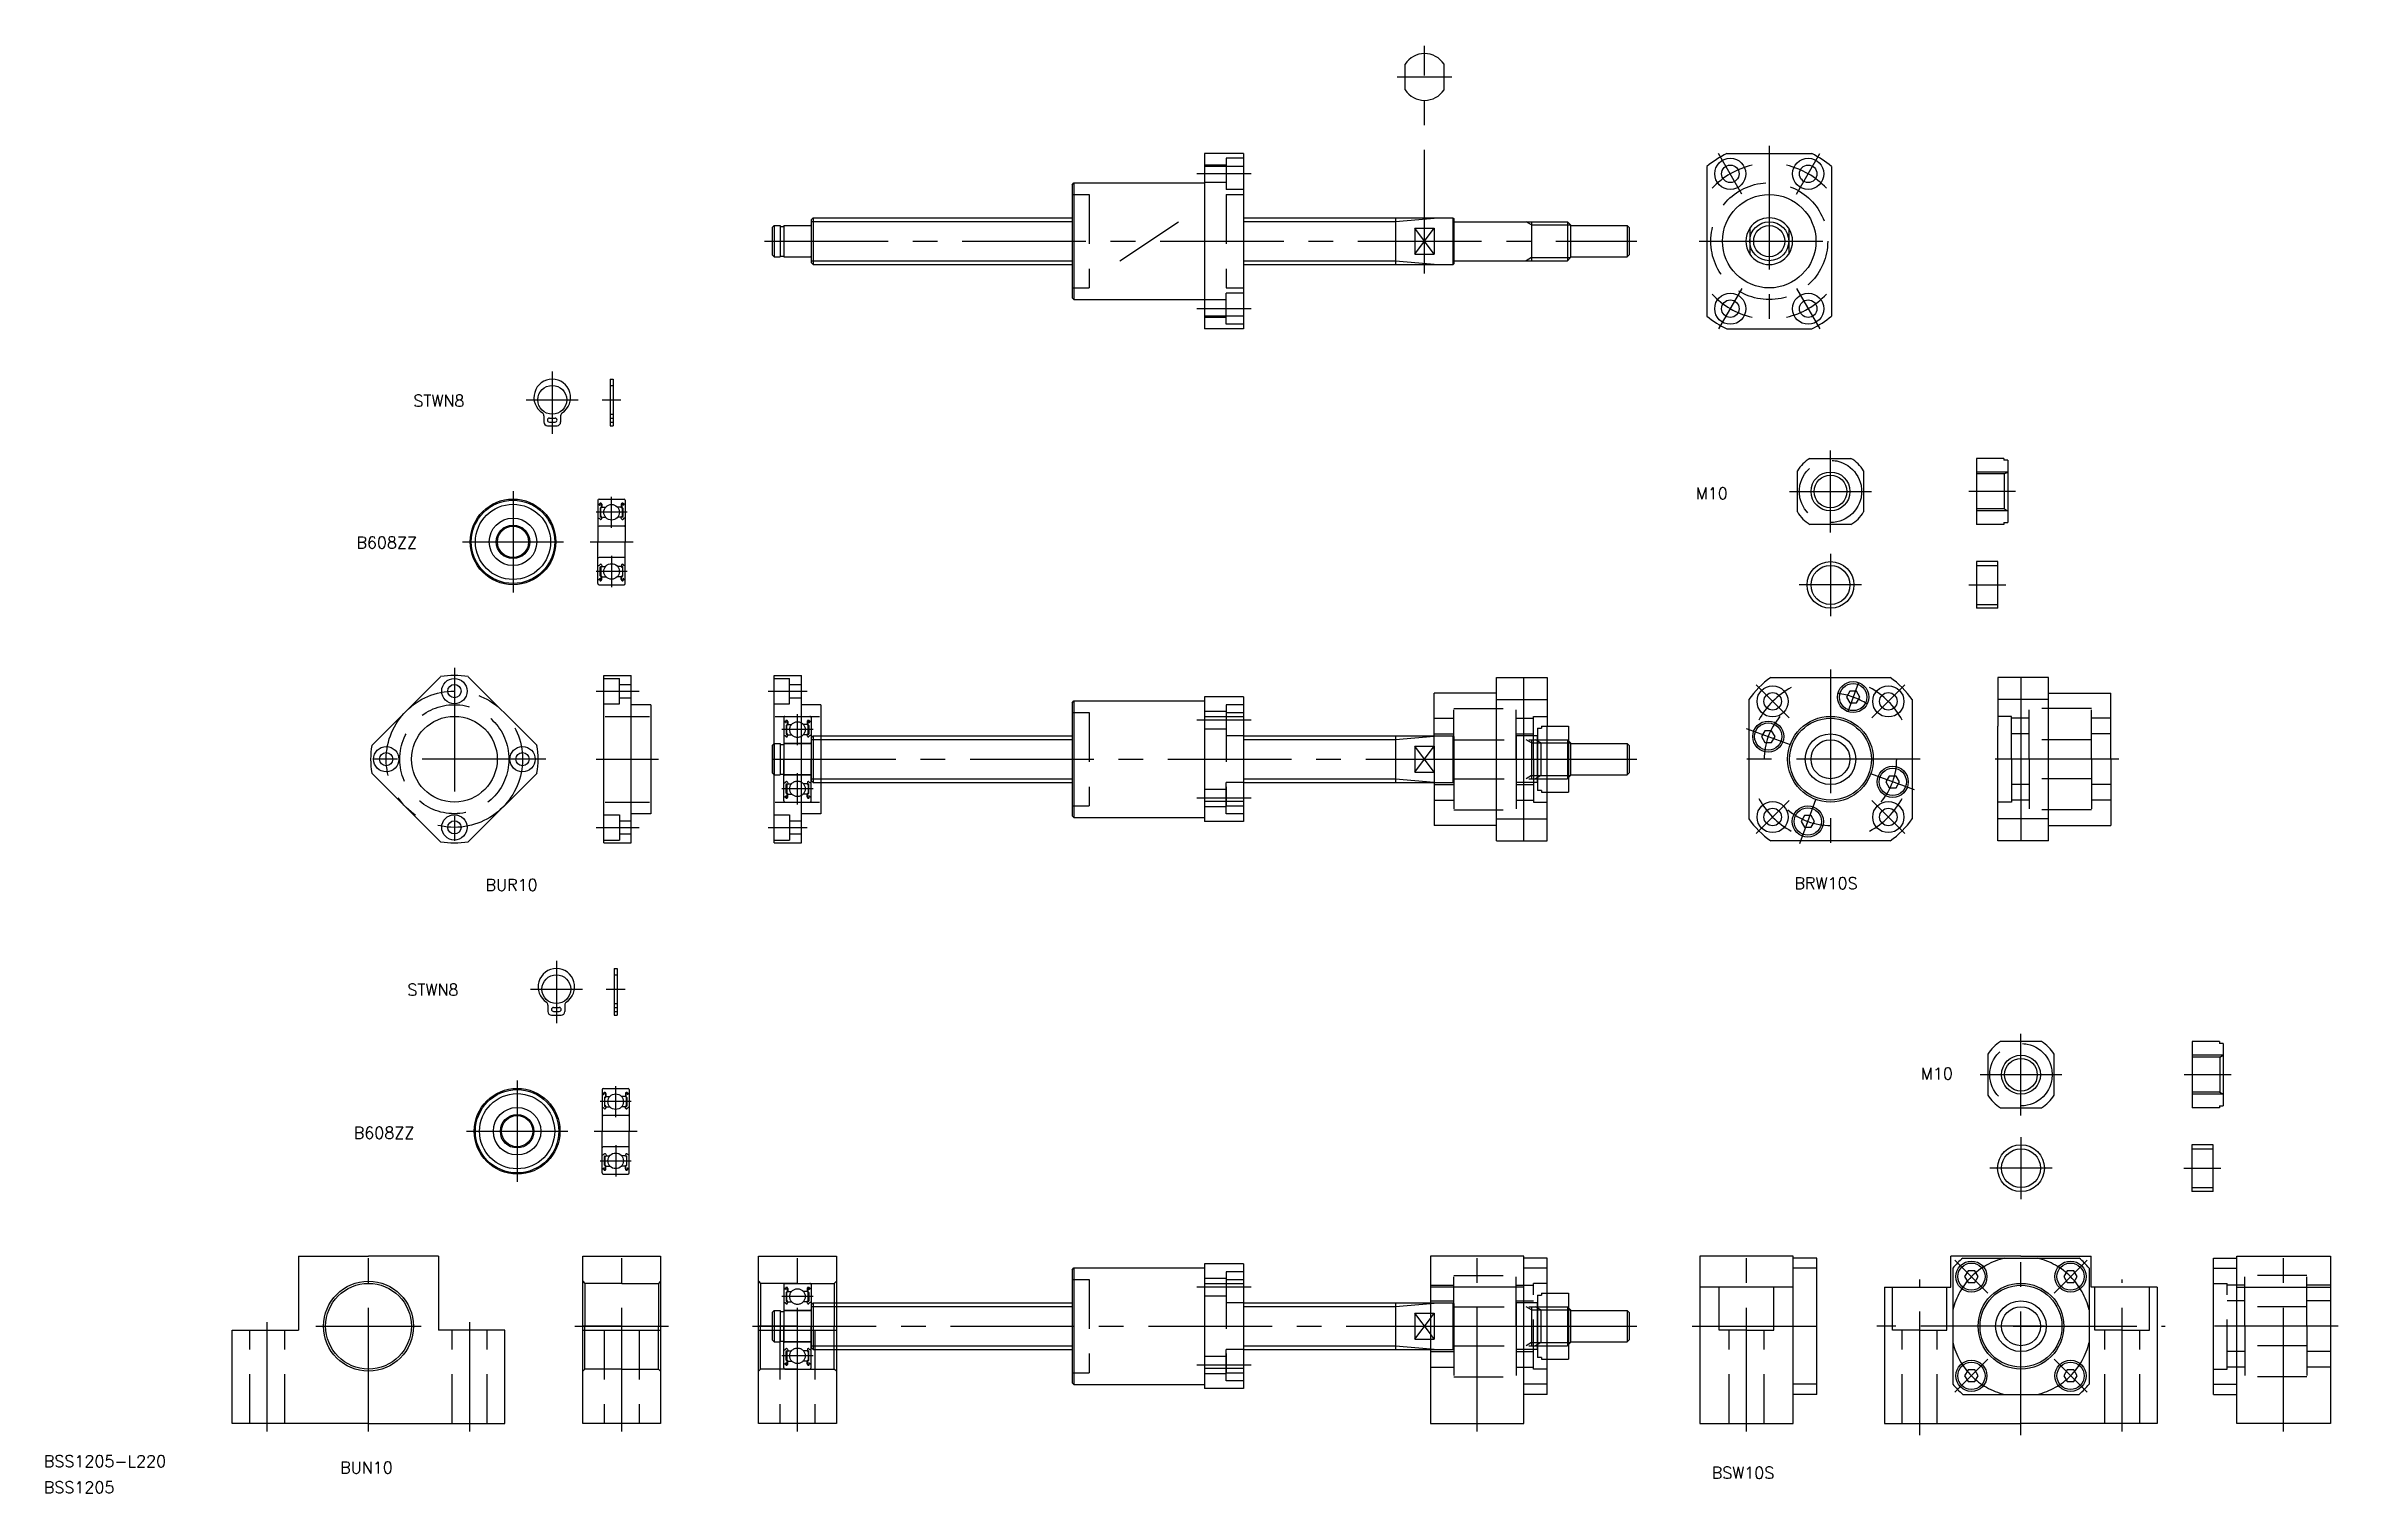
# Model space of a CAD drawing. Extents: x -83 to 506, y -43 to 329.
import ezdxf

# ---------------------------------------------------------------- set-up
doc = ezdxf.new("R2010")
doc.units = 0
doc.linetypes.add('CENTER', pattern=[50.8, 31.75, -6.35, 6.35, -6.35])
doc.linetypes.add('DASHED', pattern=[19.05, 12.7, -6.35])
doc.layers.get('0').update_dxf_attribs({"linetype": 'CONTINUOUS'})
doc.layers.add('CENTER', color=1, linetype='CENTER')
doc.styles.get("Standard").update_dxf_attribs({"font": 'txt.shx', "height": 3, "bigfont": 'bigfont.shx'})

msp = doc.modelspace()

# ---------------------------------------------------------------- texts
at = {"color": 7, "linetype": 'CONTINUOUS'}
for s, p in [('STWN8', (11.51, 236.16)), ('M10', (340.74, 212.39)), ('B608ZZ', (-3.12, 199.76)), ('BUR10', (30.05, 111.83)), ('BRW10S', (366.1, 112.27)), ('STWN8', (9.98, 84.9)), ('M10', (398.55, 63.37)), ('B608ZZ', (-3.78, 48.16)), ('BSS1205-L220', (-83.35, -36.18)), ('BUN10', (-7.27, -37.79)), ('BSS1205', (-83.35, -42.88)), ('BSW10S', (344.85, -39.14))]:
    msp.add_text(s, height=3, dxfattribs=at).set_placement(p)

# ---------------------------------------------------------------- linework, layer by layer
at = {"color": 7, "linetype": 'CONTINUOUS'}
for p, q in [((266.13, 317.5), (266.13, 324.13)), ((276.13, 317.5), (276.13, 324.13)), ((214.63, 301.14), (214.63, 256.14)), ((224.63, 301.14), (214.63, 301.14)), ((224.63, 301.14), (224.63, 256.14)), ((348.74, 301.14), (370.53, 301.14)), ((224.63, 297.84), (214.63, 297.84)), ((343.63, 297.84), (343.63, 259.43)), ((375.63, 297.84), (375.63, 259.43)), ((180.63, 293.14), (181.13, 293.64)), ((180.63, 293.14), (180.63, 264.14)), ((181.13, 293.64), (214.63, 293.64)), ((181.13, 293.64), (181.13, 263.64)), ((104.13, 282.64), (103.63, 282.14)), ((104.13, 282.64), (104.13, 274.64)), ((104.13, 282.64), (105.73, 282.64)), ((105.73, 282.64), (105.73, 274.64)), ((106.63, 282.64), (106.63, 274.64)), ((106.63, 282.64), (113.43, 282.64)), ((113.63, 284.14), (114.13, 284.64)), ((113.63, 284.14), (113.63, 273.14)), ((114.13, 284.64), (180.63, 284.64)), ((114.13, 284.64), (114.13, 272.64)), ((224.63, 284.64), (278.43, 284.64)), ((263.63, 284.64), (263.63, 272.64)), ((278.43, 284.64), (278.43, 272.64)), ((278.43, 284.64), (278.63, 284.44)), ((278.63, 284.44), (278.63, 272.84)), ((278.83, 283.64), (307.82, 283.64)), ((298.63, 283.64), (298.63, 273.64)), ((307.82, 283.64), (307.82, 273.64)), ((308.63, 282.82), (307.82, 283.64)), ((308.63, 282.82), (308.63, 274.45)), ((308.63, 282.64), (323.13, 282.64)), ((323.13, 282.64), (323.63, 282.14)), ((323.13, 282.64), (323.13, 274.64)), ((103.63, 282.14), (103.63, 275.14)), ((105.73, 282.44), (106.63, 282.44)), ((268.63, 281.95), (268.63, 275.32)), ((268.63, 281.95), (273.63, 281.95)), ((273.63, 281.95), (273.63, 275.32)), ((323.63, 282.14), (323.63, 275.14)), ((354.63, 281.95), (354.63, 275.32)), ((364.63, 281.95), (364.63, 275.32)), ((103.63, 275.14), (104.13, 274.64)), ((104.13, 274.64), (105.73, 274.64)), ((105.73, 274.84), (106.63, 274.84)), ((106.63, 274.64), (113.43, 274.64)), ((113.63, 273.14), (114.13, 272.64)), ((114.13, 272.64), (180.63, 272.64)), ((130.53, 272.64), (130.53, 272.64)), ((147.23, 272.64), (147.23, 272.64)), ((224.63, 272.64), (278.43, 272.64)), ((268.63, 275.32), (273.63, 275.32)), ((278.43, 272.64), (278.63, 272.84)), ((278.83, 273.64), (307.82, 273.64)), ((308.63, 274.45), (307.82, 273.64)), ((308.63, 274.64), (323.13, 274.64)), ((323.63, 275.14), (323.13, 274.64)), ((181.13, 263.64), (180.63, 264.14)), ((181.13, 263.64), (214.63, 263.64)), ((224.63, 259.43), (214.63, 259.43)), ((224.63, 256.14), (214.63, 256.14)), ((348.74, 256.14), (370.53, 256.14)), ((62.01, 243.21), (62.01, 231.21)), ((62.01, 243.21), (62.81, 243.21)), ((62.81, 243.21), (62.81, 231.21)), ((45.03, 233.81), (45.03, 232.21)), ((45.93, 231.21), (48.43, 231.21)), ((46.43, 233.21), (47.93, 233.21)), ((46.43, 232.21), (47.93, 232.21)), ((47.18, 234.21), (47.18, 233.21)), ((47.18, 232.21), (47.18, 231.21)), ((49.33, 233.81), (49.33, 232.21)), ((62.01, 231.21), (62.81, 231.21)), ((366.85, 209.11), (366.85, 219.64)), ((370.08, 222.87), (380.62, 222.87)), ((383.85, 219.64), (383.85, 209.11)), ((419.85, 222.87), (412.85, 222.87)), ((412.85, 222.87), (412.85, 205.87)), ((419.85, 222.87), (419.85, 222.37)), ((420.85, 222.37), (419.85, 222.37)), ((420.85, 222.37), (420.85, 206.37)), ((58.91, 212.13), (58.91, 201.43)), ((59.21, 212.43), (65.61, 212.43)), ((65.91, 212.13), (65.91, 201.43)), ((58.91, 211.18), (59.01, 211.08)), ((58.91, 207.43), (59.01, 207.53)), ((59.01, 211.08), (59.24, 211.08)), ((59.01, 207.53), (59.24, 207.53)), ((59.24, 211.08), (59.35, 211.26)), ((59.24, 207.53), (59.46, 207.26)), ((59.29, 210.89), (59.41, 210.83)), ((59.36, 211.01), (59.47, 211.19)), ((59.47, 210.94), (59.36, 211.01)), ((59.41, 210.83), (59.47, 210.94)), ((59.77, 210.38), (59.51, 210.11)), ((59.51, 210.11), (59.51, 207.92)), ((59.91, 210.32), (59.64, 210.05)), ((59.64, 207.92), (59.64, 210.05)), ((59.84, 207.92), (59.64, 207.92)), ((59.64, 207.79), (59.84, 207.79)), ((59.77, 211.11), (59.77, 210.38)), ((59.84, 207.79), (59.84, 207.92)), ((59.84, 207.34), (59.95, 207.63)), ((59.91, 211.11), (59.91, 210.32)), ((59.91, 210.48), (60.01, 210.38)), ((59.95, 207.63), (60.05, 207.73)), ((60.01, 210.38), (60.93, 210.38)), ((60.05, 207.73), (60.89, 207.73)), ((64.81, 210.38), (63.88, 210.38)), ((64.77, 207.73), (63.93, 207.73)), ((64.87, 207.63), (64.77, 207.73)), ((64.91, 210.48), (64.81, 210.38)), ((64.97, 207.34), (64.87, 207.63)), ((64.91, 211.11), (64.91, 210.32)), ((64.91, 210.32), (65.17, 210.05)), ((64.97, 207.79), (64.97, 207.92)), ((64.97, 207.92), (65.17, 207.92)), ((65.17, 207.79), (64.97, 207.79)), ((65.04, 211.11), (65.04, 210.38)), ((65.04, 210.38), (65.31, 210.11)), ((65.17, 207.92), (65.17, 210.05)), ((65.31, 210.11), (65.31, 207.92)), ((65.34, 210.94), (65.46, 211.01)), ((65.41, 210.83), (65.34, 210.94)), ((65.46, 211.01), (65.35, 211.19)), ((65.57, 207.53), (65.36, 207.26)), ((65.53, 210.89), (65.41, 210.83)), ((65.57, 211.08), (65.47, 211.26)), ((65.81, 211.08), (65.57, 211.08)), ((65.81, 207.53), (65.57, 207.53)), ((65.91, 211.18), (65.81, 211.08)), ((65.91, 207.43), (65.81, 207.53)), ((419.85, 206.37), (419.85, 205.87)), ((419.85, 206.37), (420.85, 206.37)), ((58.91, 190.73), (58.91, 201.43)), ((65.61, 205.43), (59.21, 205.43)), ((65.91, 190.73), (65.91, 201.43)), ((380.62, 205.87), (370.08, 205.87)), ((419.85, 205.87), (412.85, 205.87)), ((58.91, 195.43), (59.01, 195.33)), ((59.01, 195.33), (59.24, 195.33)), ((65.61, 197.43), (59.21, 197.43)), ((59.24, 195.33), (59.46, 195.59)), ((59.51, 192.74), (59.51, 194.93)), ((59.64, 195.06), (59.84, 195.06)), ((59.64, 194.93), (59.64, 192.8)), ((59.84, 194.93), (59.64, 194.93)), ((59.84, 195.51), (59.95, 195.22)), ((59.84, 195.06), (59.84, 194.93)), ((59.95, 195.22), (60.05, 195.13)), ((60.05, 195.13), (60.89, 195.13)), ((64.77, 195.13), (63.93, 195.13)), ((64.87, 195.22), (64.77, 195.13)), ((64.97, 195.51), (64.87, 195.22)), ((64.97, 195.06), (64.97, 194.93)), ((65.17, 195.06), (64.97, 195.06)), ((64.97, 194.93), (65.17, 194.93)), ((65.17, 194.93), (65.17, 192.8)), ((65.31, 192.74), (65.31, 194.93)), ((65.57, 195.33), (65.36, 195.59)), ((65.81, 195.33), (65.57, 195.33)), ((65.91, 195.43), (65.81, 195.33)), ((65.91, 196.08), (65.91, 196.08)), ((418.35, 196.37), (412.85, 196.37)), ((412.85, 196.37), (412.85, 184.37)), ((418.35, 184.37), (418.35, 196.37)), ((58.91, 191.68), (59.01, 191.78)), ((59.01, 191.78), (59.24, 191.78)), ((59.21, 190.43), (65.61, 190.43)), ((59.24, 191.78), (59.35, 191.59)), ((59.29, 191.96), (59.41, 192.02)), ((59.47, 191.91), (59.36, 191.84)), ((59.36, 191.84), (59.47, 191.66)), ((59.41, 192.02), (59.47, 191.91)), ((59.77, 192.48), (59.51, 192.74)), ((59.91, 192.53), (59.64, 192.8)), ((59.77, 191.74), (59.77, 192.48)), ((59.91, 191.74), (59.91, 192.53)), ((59.91, 192.38), (60.01, 192.48)), ((60.01, 192.48), (60.93, 192.48)), ((64.81, 192.48), (63.88, 192.48)), ((64.91, 192.38), (64.81, 192.48)), ((64.91, 192.53), (65.17, 192.8)), ((64.91, 191.74), (64.91, 192.53)), ((65.04, 192.48), (65.31, 192.74)), ((65.04, 191.74), (65.04, 192.48)), ((65.41, 192.02), (65.34, 191.91)), ((65.34, 191.91), (65.46, 191.84)), ((65.46, 191.84), (65.35, 191.66)), ((65.53, 191.96), (65.41, 192.02)), ((65.57, 191.78), (65.47, 191.59)), ((65.81, 191.78), (65.57, 191.78)), ((65.91, 191.68), (65.81, 191.78)), ((65.91, 193.4), (65.91, 193.4)), ((418.35, 184.37), (412.85, 184.37)), ((0.85, 149.15), (18.51, 166.81)), ((43.26, 149.15), (25.59, 166.81)), ((60.45, 124.11), (60.45, 167.11)), ((60.45, 167.11), (67.45, 167.11)), ((67.45, 124.11), (67.45, 167.11)), ((104.13, 124.11), (104.13, 167.11)), ((104.13, 167.11), (111.13, 167.11)), ((111.13, 124.11), (111.13, 167.11)), ((289.63, 124.61), (289.63, 166.61)), ((289.63, 166.61), (302.63, 166.61)), ((296.63, 124.61), (296.63, 166.61)), ((302.63, 166.61), (302.63, 154.11)), ((360.02, 166.61), (390.68, 166.61)), ((418.35, 166.61), (418.35, 154.11)), ((431.35, 166.61), (418.35, 166.61)), ((424.35, 124.61), (424.35, 166.61)), ((431.35, 124.61), (431.35, 166.61)), ((72.45, 159.61), (67.45, 159.61)), ((72.45, 159.61), (72.45, 131.61)), ((116.13, 159.61), (111.13, 159.61)), ((116.13, 159.61), (116.13, 131.61)), ((180.63, 160.11), (181.13, 160.61)), ((180.63, 160.11), (180.63, 131.11)), ((181.13, 160.61), (181.13, 130.61)), ((181.13, 160.61), (214.63, 160.61)), ((214.63, 161.61), (214.63, 129.61)), ((224.63, 161.61), (214.63, 161.61)), ((224.63, 161.61), (224.63, 129.61)), ((289.63, 162.61), (273.63, 162.61)), ((273.63, 145.61), (273.63, 162.61)), ((289.63, 160.94), (302.63, 160.94)), ((354.35, 160.94), (354.35, 130.28)), ((396.35, 160.94), (396.35, 130.28)), ((431.35, 160.94), (418.35, 160.94)), ((431.35, 162.61), (447.35, 162.61)), ((447.35, 145.61), (447.35, 162.61)), ((224.63, 156.5), (214.63, 156.5)), ((300.13, 153.61), (300.13, 137.61)), ((300.13, 153.61), (301.13, 153.61)), ((301.13, 154.11), (308.13, 154.11)), ((301.13, 154.11), (301.13, 153.61)), ((302.63, 137.11), (302.63, 154.11)), ((308.13, 154.11), (308.13, 137.11)), ((418.35, 137.11), (418.35, 154.11)), ((104.13, 149.61), (103.63, 149.11)), ((103.63, 149.11), (103.63, 142.11)), ((104.13, 149.61), (104.13, 141.61)), ((116.13, 151.61), (180.63, 151.61)), ((224.63, 151.61), (273.63, 151.61)), ((263.63, 151.61), (263.63, 139.61)), ((268.63, 148.92), (268.63, 142.29)), ((268.63, 148.92), (273.63, 148.92)), ((273.63, 148.92), (273.63, 142.29)), ((300.13, 151.61), (294.63, 151.61)), ((294.63, 151.61), (294.63, 139.61)), ((300.13, 139.61), (300.13, 151.61)), ((308.13, 150.61), (308.13, 140.61)), ((308.63, 149.8), (308.13, 150.3)), ((308.63, 149.8), (308.63, 141.42)), ((308.63, 149.61), (323.13, 149.61)), ((323.13, 149.61), (323.63, 149.11)), ((323.13, 149.61), (323.13, 141.61)), ((323.63, 149.11), (323.63, 142.11)), ((18.51, 124.4), (0.85, 142.07)), ((25.59, 124.4), (43.26, 142.07)), ((103.63, 142.11), (104.13, 141.61)), ((268.63, 142.29), (273.63, 142.29)), ((273.63, 145.61), (273.63, 128.61)), ((308.63, 141.42), (308.13, 140.92)), ((308.63, 141.61), (323.13, 141.61)), ((323.63, 142.11), (323.13, 141.61)), ((447.35, 145.61), (447.35, 128.61)), ((116.13, 139.61), (180.63, 139.61)), ((130.53, 139.61), (130.53, 139.61)), ((147.23, 139.61), (147.23, 139.61)), ((224.63, 139.61), (273.63, 139.61)), ((300.13, 139.61), (294.63, 139.61)), ((301.13, 137.61), (300.13, 137.61)), ((301.13, 137.61), (301.13, 137.11)), ((301.13, 137.11), (308.13, 137.11)), ((302.63, 124.61), (302.63, 137.11)), ((418.35, 124.61), (418.35, 137.11)), ((72.45, 131.61), (67.45, 131.61)), ((116.13, 131.61), (111.13, 131.61)), ((181.13, 130.61), (180.63, 131.11)), ((181.13, 130.61), (214.63, 130.61)), ((224.63, 134.71), (214.63, 134.71)), ((224.63, 129.61), (214.63, 129.61)), ((289.63, 130.28), (302.63, 130.28)), ((431.35, 130.28), (418.35, 130.28)), ((60.45, 124.11), (67.45, 124.11)), ((104.13, 124.11), (111.13, 124.11)), ((289.63, 128.61), (273.63, 128.61)), ((289.63, 124.61), (302.63, 124.61)), ((390.68, 124.61), (360.02, 124.61)), ((431.35, 124.61), (418.35, 124.61)), ((431.35, 128.61), (447.35, 128.61)), ((63.06, 91.85), (63.06, 79.85)), ((63.06, 91.85), (63.86, 91.85)), ((63.86, 91.85), (63.86, 79.85)), ((46.08, 82.45), (46.08, 80.85)), ((48.23, 82.85), (48.23, 81.85)), ((50.38, 82.45), (50.38, 80.85)), ((46.98, 79.85), (49.48, 79.85)), ((47.48, 81.85), (48.98, 81.85)), ((47.48, 80.85), (48.98, 80.85)), ((48.23, 80.85), (48.23, 79.85)), ((63.06, 79.85), (63.86, 79.85)), ((429.53, 73.09), (418.99, 73.09)), ((475.19, 73.09), (468.19, 73.09)), ((468.19, 73.09), (468.19, 56.09)), ((475.19, 73.09), (475.19, 72.59)), ((476.19, 72.59), (475.19, 72.59)), ((476.19, 72.59), (476.19, 56.59)), ((415.76, 69.86), (415.76, 59.32)), ((432.76, 59.32), (432.76, 69.86)), ((59.96, 60.77), (59.96, 50.07)), ((59.96, 59.82), (60.06, 59.72)), ((60.06, 59.72), (60.29, 59.72)), ((60.26, 61.07), (66.66, 61.07)), ((60.29, 59.72), (60.4, 59.9)), ((60.34, 59.53), (60.46, 59.47)), ((60.41, 59.65), (60.52, 59.83)), ((60.52, 59.58), (60.41, 59.65)), ((60.46, 59.47), (60.52, 59.58)), ((60.83, 59.02), (60.56, 58.75)), ((60.96, 58.96), (60.69, 58.69)), ((60.83, 59.75), (60.83, 59.02)), ((60.96, 59.75), (60.96, 58.96)), ((60.96, 59.12), (61.06, 59.02)), ((61.06, 59.02), (61.98, 59.02)), ((65.86, 59.02), (64.94, 59.02)), ((65.96, 59.12), (65.86, 59.02)), ((65.96, 59.75), (65.96, 58.96)), ((65.96, 58.96), (66.23, 58.69)), ((66.09, 59.75), (66.09, 59.02)), ((66.09, 59.02), (66.36, 58.75)), ((66.51, 59.65), (66.4, 59.83)), ((66.4, 59.58), (66.51, 59.65)), ((66.46, 59.47), (66.4, 59.58)), ((66.58, 59.53), (66.46, 59.47)), ((66.63, 59.72), (66.52, 59.9)), ((66.86, 59.72), (66.63, 59.72)), ((66.96, 59.82), (66.86, 59.72)), ((66.96, 60.77), (66.96, 50.07)), ((59.96, 56.07), (60.06, 56.17)), ((60.06, 56.17), (60.29, 56.17)), ((66.66, 54.07), (60.26, 54.07)), ((60.29, 56.17), (60.51, 55.9)), ((60.56, 58.75), (60.56, 56.56)), ((60.69, 56.56), (60.69, 58.69)), ((60.89, 56.56), (60.69, 56.56)), ((60.69, 56.43), (60.89, 56.43)), ((60.89, 56.43), (60.89, 56.56)), ((60.89, 55.98), (61, 56.27)), ((61, 56.27), (61.1, 56.37)), ((61.1, 56.37), (61.94, 56.37)), ((65.82, 56.37), (64.98, 56.37)), ((65.92, 56.27), (65.82, 56.37)), ((66.03, 55.98), (65.92, 56.27)), ((66.03, 56.56), (66.23, 56.56)), ((66.03, 56.43), (66.03, 56.56)), ((66.23, 56.43), (66.03, 56.43)), ((66.23, 56.56), (66.23, 58.69)), ((66.36, 58.75), (66.36, 56.56)), ((66.63, 56.17), (66.41, 55.9)), ((66.86, 56.17), (66.63, 56.17)), ((66.96, 56.07), (66.86, 56.17)), ((418.99, 56.09), (429.53, 56.09)), ((475.19, 56.09), (468.19, 56.09)), ((475.19, 56.59), (475.19, 56.09)), ((475.19, 56.59), (476.19, 56.59)), ((59.96, 39.37), (59.96, 50.07)), ((66.96, 39.37), (66.96, 50.07)), ((59.96, 44.07), (60.06, 43.97)), ((60.06, 43.97), (60.29, 43.97)), ((66.66, 46.07), (60.26, 46.07)), ((60.29, 43.97), (60.51, 44.23)), ((60.56, 41.38), (60.56, 43.57)), ((60.83, 41.12), (60.56, 41.38)), ((60.69, 43.7), (60.89, 43.7)), ((60.69, 43.57), (60.69, 41.44)), ((60.89, 43.57), (60.69, 43.57)), ((60.96, 41.17), (60.69, 41.44)), ((60.89, 44.15), (61, 43.86)), ((60.89, 43.7), (60.89, 43.57)), ((61, 43.86), (61.1, 43.77)), ((61.1, 43.77), (61.94, 43.77)), ((65.82, 43.77), (64.98, 43.77)), ((65.92, 43.86), (65.82, 43.77)), ((66.03, 44.15), (65.92, 43.86)), ((65.96, 41.17), (66.23, 41.44)), ((66.23, 43.7), (66.03, 43.7)), ((66.03, 43.7), (66.03, 43.57)), ((66.03, 43.57), (66.23, 43.57)), ((66.09, 41.12), (66.36, 41.38)), ((66.23, 43.57), (66.23, 41.44)), ((66.36, 41.38), (66.36, 43.57)), ((66.63, 43.97), (66.41, 44.23)), ((66.86, 43.97), (66.63, 43.97)), ((66.96, 44.07), (66.86, 43.97)), ((66.96, 44.72), (66.96, 44.72)), ((66.96, 42.04), (66.96, 42.04)), ((473.6, 46.59), (468.1, 46.59)), ((468.1, 46.59), (468.1, 34.59)), ((473.6, 34.59), (473.6, 46.59)), ((59.96, 40.32), (60.06, 40.42)), ((60.06, 40.42), (60.29, 40.42)), ((60.26, 39.07), (66.66, 39.07)), ((60.29, 40.42), (60.4, 40.23)), ((60.34, 40.6), (60.46, 40.67)), ((60.52, 40.55), (60.41, 40.48)), ((60.41, 40.48), (60.52, 40.3)), ((60.46, 40.67), (60.52, 40.55)), ((60.83, 40.38), (60.83, 41.12)), ((60.96, 40.38), (60.96, 41.17)), ((60.96, 41.02), (61.06, 41.12)), ((61.06, 41.12), (61.98, 41.12)), ((65.86, 41.12), (64.94, 41.12)), ((65.96, 41.02), (65.86, 41.12)), ((65.96, 40.38), (65.96, 41.17)), ((66.09, 40.38), (66.09, 41.12)), ((66.46, 40.67), (66.4, 40.55)), ((66.4, 40.55), (66.51, 40.48)), ((66.51, 40.48), (66.4, 40.3)), ((66.58, 40.6), (66.46, 40.67)), ((66.63, 40.42), (66.52, 40.23)), ((66.86, 40.42), (66.63, 40.42)), ((66.96, 40.32), (66.86, 40.42)), ((473.6, 34.59), (468.1, 34.59)), ((-18, 18), (0, 18)), ((-18, 18), (-18, -1)), ((18, 18), (0, 18)), ((18, 18), (18, -1)), ((55, -25), (55, 18)), ((55, 18), (75, 18)), ((75, 18), (75, -25)), ((100.13, -25), (100.13, 18)), ((100.13, 18), (120.13, 18)), ((120.13, 18), (120.13, -25)), ((272.63, 18), (272.63, -25)), ((296.63, 18), (272.63, 18)), ((296.63, 17.15), (296.63, 18)), ((341.81, 18), (341.81, -25)), ((365.81, 18), (341.81, 18)), ((365.81, 17.15), (365.81, 18)), ((424.26, 18), (406.26, 18)), ((406.26, 10), (406.26, 18)), ((424.26, 18), (442.26, 18)), ((442.26, 10), (442.26, 18)), ((479.69, 18), (503.69, 18)), ((479.69, 17.15), (479.69, 18)), ((503.69, 18), (503.69, -25)), ((180.63, 14.5), (181.13, 15)), ((180.63, 14.5), (180.63, -14.5)), ((181.13, 15), (181.13, -15)), ((181.13, 15), (214.63, 15)), ((214.63, 16), (214.63, -16)), ((224.63, 16), (214.63, 16)), ((224.63, 16), (224.63, -16)), ((302.63, 17.5), (296.63, 17.5)), ((296.63, -17.15), (296.63, 17.15)), ((302.63, 14.92), (296.63, 14.92)), ((302.63, -17.5), (302.63, 17.5)), ((371.81, 17.5), (365.81, 17.5)), ((365.81, -17.15), (365.81, 17.15)), ((371.81, 14.92), (365.81, 14.92)), ((371.81, -17.5), (371.81, 17.5)), ((406.76, 14.92), (406.76, -14.92)), ((409.33, 17.5), (439.18, 17.5)), ((441.76, 14.92), (441.76, -14.92)), ((473.69, -17.5), (473.69, 17.5)), ((473.69, 17.5), (479.69, 17.5)), ((473.69, 14.92), (479.69, 14.92)), ((479.69, -17.15), (479.69, 17.15)), ((120.13, 6), (180.63, 6)), ((224.63, 10.9), (214.63, 10.9)), ((224.63, 6), (272.63, 6)), ((263.63, 6), (263.63, -6)), ((296.63, 10), (272.63, 10)), ((300.13, 6), (294.63, 6)), ((294.63, 6), (294.63, -6)), ((300.13, 8), (300.13, -8)), ((300.13, 8), (301.13, 8)), ((300.13, -6), (300.13, 6)), ((301.13, 8.5), (308.13, 8.5)), ((301.13, 8.5), (301.13, 8)), ((308.13, 8.5), (308.13, -8.5)), ((365.81, 10), (341.81, 10)), ((389.26, 10), (389.26, -25)), ((389.26, 10), (406.26, 10)), ((459.26, 10), (442.26, 10)), ((459.26, 10), (459.26, -25)), ((479.69, 10), (503.69, 10)), ((268.63, 3.31), (272.63, 3.31)), ((268.63, 3.31), (268.63, -3.32)), ((308.13, 5), (308.13, -5)), ((308.63, 4.19), (308.13, 4.69)), ((308.63, 4.19), (308.63, -4.19)), ((308.63, 4), (323.13, 4)), ((323.13, 4), (323.63, 3.5)), ((323.13, 4), (323.13, -4)), ((323.63, 3.5), (323.63, -3.5)), ((-35, -25), (-35, -1)), ((35, -25), (35, -1)), ((55, -1), (75, -1)), ((100.13, -1), (120.13, -1)), ((268.63, -3.32), (272.63, -3.32)), ((308.63, -4.19), (308.13, -4.69)), ((308.63, -4), (323.13, -4)), ((323.63, -3.5), (323.13, -4)), ((120.13, -6), (180.63, -6)), ((130.53, -6), (130.53, -6)), ((147.23, -6), (147.23, -6)), ((224.63, -10.9), (214.63, -10.9)), ((224.63, -6), (272.63, -6)), ((300.13, -6), (294.63, -6)), ((301.13, -8), (300.13, -8)), ((301.13, -8), (301.13, -8.5)), ((301.13, -8.5), (308.13, -8.5)), ((181.13, -15), (180.63, -14.5)), ((181.13, -15), (214.63, -15)), ((224.63, -16), (214.63, -16)), ((302.63, -14.92), (296.63, -14.92)), ((296.63, -25), (296.63, -17.15)), ((302.63, -17.5), (296.63, -17.5)), ((371.81, -14.92), (365.81, -14.92)), ((365.81, -25), (365.81, -17.15)), ((371.81, -17.5), (365.81, -17.5)), ((409.33, -17.5), (439.18, -17.5)), ((473.69, -14.92), (479.69, -14.92)), ((473.69, -17.5), (479.69, -17.5)), ((479.69, -25), (479.69, -17.15)), ((0, -25), (-35, -25)), ((0, -25), (35, -25)), ((75, -25), (55, -25)), ((120.13, -25), (100.13, -25)), ((272.63, -25), (296.63, -25)), ((341.81, -25), (365.81, -25)), ((389.26, -25), (424.26, -25)), ((459.26, -25), (424.26, -25)), ((503.69, -25), (479.69, -25))]:
    msp.add_line(p, q, dxfattribs=at)
at = {"color": 3, "linetype": 'DASHED'}
for p, q in [((220.23, 298.21), (214.63, 298.21)), ((220.23, 299.96), (220.23, 291.96)), ((224.63, 299.96), (220.23, 299.96)), ((180.63, 290.64), (185.03, 290.64)), ((185.03, 290.64), (185.03, 266.64)), ((220.23, 293.71), (214.63, 293.71)), ((224.63, 291.96), (220.23, 291.96)), ((220.23, 290.64), (220.23, 266.64)), ((220.23, 290.64), (224.63, 290.64)), ((180.63, 266.64), (185.03, 266.64)), ((220.23, 266.64), (224.63, 266.64)), ((220.23, 257.31), (220.23, 265.31)), ((224.63, 265.31), (220.23, 265.31)), ((220.23, 263.56), (214.63, 263.56)), ((220.23, 259.06), (214.63, 259.06)), ((224.63, 257.31), (220.23, 257.31)), ((62.01, 241.61), (62.81, 241.61)), ((62.01, 234.21), (62.81, 234.21)), ((62.01, 233.21), (62.81, 233.21)), ((62.01, 232.21), (62.81, 232.21)), ((420.85, 219.37), (412.85, 219.37)), ((419.98, 218.87), (412.85, 218.87)), ((419.98, 218.87), (420.85, 219.37)), ((419.98, 218.87), (419.98, 209.87)), ((419.98, 209.87), (412.85, 209.87)), ((420.85, 209.37), (412.85, 209.37)), ((419.98, 209.87), (420.85, 209.37)), ((412.85, 195.37), (418.35, 195.37)), ((412.85, 185.37), (418.35, 185.37)), ((60.45, 166.36), (64.45, 166.36)), ((64.45, 159.86), (64.45, 166.36)), ((64.45, 164.81), (67.45, 164.81)), ((104.13, 166.36), (108.13, 166.36)), ((108.13, 159.86), (108.13, 166.36)), ((108.13, 164.81), (111.13, 164.81)), ((60.45, 159.86), (64.45, 159.86)), ((64.45, 161.41), (67.45, 161.41)), ((104.13, 159.86), (108.13, 159.86)), ((108.13, 161.41), (111.13, 161.41)), ((220.23, 159.61), (220.23, 151.61)), ((224.63, 159.61), (220.23, 159.61)), ((60.75, 156.61), (72.15, 156.61)), ((104.43, 156.61), (115.83, 156.61)), ((106.63, 156.31), (106.63, 145.61)), ((106.63, 155.36), (106.73, 155.26)), ((106.73, 155.26), (106.97, 155.26)), ((106.93, 156.61), (113.33, 156.61)), ((106.97, 155.26), (107.08, 155.44)), ((107.02, 155.08), (107.13, 155.01)), ((107.08, 155.19), (107.19, 155.37)), ((107.2, 155.12), (107.08, 155.19)), ((107.13, 155.01), (107.2, 155.12)), ((107.5, 154.56), (107.23, 154.29)), ((107.23, 154.29), (107.23, 152.11)), ((107.63, 154.5), (107.37, 154.24)), ((107.37, 152.11), (107.37, 154.24)), ((107.5, 155.29), (107.5, 154.56)), ((107.63, 155.29), (107.63, 154.5)), ((107.63, 154.66), (107.73, 154.56)), ((107.73, 154.56), (108.66, 154.56)), ((112.53, 154.56), (111.61, 154.56)), ((112.63, 154.66), (112.53, 154.56)), ((112.63, 155.29), (112.63, 154.5)), ((112.63, 154.5), (112.9, 154.24)), ((112.77, 155.29), (112.77, 154.56)), ((112.77, 154.56), (113.03, 154.29)), ((112.9, 152.11), (112.9, 154.24)), ((113.03, 154.29), (113.03, 152.11)), ((113.07, 155.12), (113.19, 155.19)), ((113.14, 155.01), (113.07, 155.12)), ((113.19, 155.19), (113.08, 155.37)), ((113.25, 155.08), (113.14, 155.01)), ((113.3, 155.26), (113.19, 155.44)), ((113.53, 155.26), (113.3, 155.26)), ((113.63, 155.36), (113.53, 155.26)), ((113.63, 156.31), (113.63, 145.61)), ((180.63, 157.61), (185.03, 157.61)), ((185.03, 157.61), (185.03, 133.61)), ((220.23, 157.86), (214.63, 157.86)), ((220.23, 153.36), (214.63, 153.36)), ((220.23, 157.61), (220.23, 133.61)), ((220.23, 157.61), (224.63, 157.61)), ((273.63, 156.11), (278.63, 156.11)), ((278.63, 158.61), (294.63, 158.61)), ((278.63, 145.61), (278.63, 158.61)), ((294.63, 145.61), (294.63, 158.61)), ((294.63, 156.11), (299.13, 156.11)), ((299.13, 156.61), (302.63, 156.61)), ((299.13, 145.61), (299.13, 156.61)), ((421.85, 156.61), (418.35, 156.61)), ((421.85, 145.61), (421.85, 156.61)), ((426.35, 156.11), (421.85, 156.11)), ((442.35, 158.61), (426.35, 158.61)), ((426.35, 145.61), (426.35, 158.61)), ((442.35, 145.61), (442.35, 158.61)), ((447.35, 156.11), (442.35, 156.11)), ((104.13, 149.61), (105.73, 149.61)), ((105.73, 149.61), (105.73, 141.61)), ((105.73, 149.41), (106.63, 149.41)), ((106.63, 151.61), (106.73, 151.71)), ((106.63, 149.61), (113.43, 149.61)), ((106.63, 149.61), (106.63, 141.61)), ((106.73, 151.71), (106.97, 151.71)), ((113.33, 149.61), (106.93, 149.61)), ((106.97, 151.71), (107.18, 151.45)), ((107.57, 152.11), (107.37, 152.11)), ((107.37, 151.97), (107.57, 151.97)), ((107.57, 151.97), (107.57, 152.11)), ((107.57, 151.52), (107.67, 151.81)), ((107.67, 151.81), (107.77, 151.91)), ((107.77, 151.91), (108.61, 151.91)), ((112.5, 151.91), (111.65, 151.91)), ((112.6, 151.81), (112.5, 151.91)), ((112.7, 151.52), (112.6, 151.81)), ((112.7, 152.11), (112.9, 152.11)), ((112.7, 151.97), (112.7, 152.11)), ((112.9, 151.97), (112.7, 151.97)), ((113.3, 151.71), (113.09, 151.45)), ((113.53, 151.71), (113.3, 151.71)), ((113.63, 151.61), (113.53, 151.71)), ((113.63, 151.11), (114.13, 151.61)), ((113.63, 151.11), (113.63, 140.11)), ((114.13, 151.61), (114.13, 139.61)), ((114.13, 151.61), (116.13, 151.61)), ((224.63, 151.61), (220.23, 151.61)), ((273.63, 152.11), (278.63, 152.11)), ((273.63, 151.61), (278.43, 151.61)), ((273.63, 151.52), (274.63, 151.61)), ((273.63, 148.92), (273.63, 142.29)), ((278.43, 151.61), (278.43, 139.61)), ((278.43, 151.61), (278.63, 151.41)), ((278.63, 151.41), (278.63, 139.81)), ((278.63, 151.41), (278.63, 139.81)), ((278.83, 150.61), (307.82, 150.61)), ((294.63, 152.11), (299.13, 152.11)), ((298.63, 149.8), (297.23, 150.61)), ((298.63, 150.61), (298.63, 140.61)), ((298.63, 149.8), (308.13, 149.8)), ((301, 149.8), (299.59, 150.61)), ((301, 149.8), (301, 141.42)), ((307.82, 150.61), (307.82, 140.61)), ((308.13, 150.3), (307.82, 150.61)), ((426.35, 152.11), (421.85, 152.11)), ((442.35, 150.61), (426.35, 150.61)), ((447.35, 152.11), (442.35, 152.11)), ((104.13, 141.61), (105.73, 141.61)), ((105.73, 141.81), (106.63, 141.81)), ((106.63, 134.91), (106.63, 145.61)), ((106.63, 141.61), (113.43, 141.61)), ((113.33, 141.61), (106.93, 141.61)), ((113.63, 134.91), (113.63, 145.61)), ((278.63, 145.61), (278.63, 132.61)), ((294.63, 145.61), (294.63, 132.61)), ((298.63, 141.42), (297.23, 140.61)), ((298.63, 141.42), (308.13, 141.42)), ((299.13, 145.61), (299.13, 134.61)), ((301, 141.42), (299.59, 140.61)), ((421.85, 145.61), (421.85, 134.61)), ((426.35, 145.61), (426.35, 132.61)), ((442.35, 145.61), (442.35, 132.61)), ((106.63, 139.61), (106.73, 139.51)), ((106.63, 135.86), (106.73, 135.96)), ((106.73, 139.51), (106.97, 139.51)), ((106.73, 135.96), (106.97, 135.96)), ((106.97, 139.51), (107.18, 139.77)), ((106.97, 135.96), (107.08, 135.77)), ((107.02, 136.14), (107.13, 136.21)), ((107.2, 136.09), (107.08, 136.02)), ((107.08, 136.02), (107.19, 135.84)), ((107.13, 136.21), (107.2, 136.09)), ((107.23, 136.92), (107.23, 139.11)), ((107.5, 136.66), (107.23, 136.92)), ((107.37, 139.24), (107.57, 139.24)), ((107.37, 139.11), (107.37, 136.98)), ((107.57, 139.11), (107.37, 139.11)), ((107.63, 136.71), (107.37, 136.98)), ((107.5, 135.92), (107.5, 136.66)), ((107.57, 139.69), (107.67, 139.4)), ((107.57, 139.24), (107.57, 139.11)), ((107.63, 135.92), (107.63, 136.71)), ((107.63, 136.56), (107.73, 136.66)), ((107.67, 139.4), (107.77, 139.31)), ((107.73, 136.66), (108.66, 136.66)), ((107.77, 139.31), (108.61, 139.31)), ((112.53, 136.66), (111.61, 136.66)), ((112.5, 139.31), (111.65, 139.31)), ((112.6, 139.4), (112.5, 139.31)), ((112.63, 136.56), (112.53, 136.66)), ((112.7, 139.69), (112.6, 139.4)), ((112.63, 136.71), (112.9, 136.98)), ((112.63, 135.92), (112.63, 136.71)), ((112.9, 139.24), (112.7, 139.24)), ((112.7, 139.24), (112.7, 139.11)), ((112.7, 139.11), (112.9, 139.11)), ((112.77, 136.66), (113.03, 136.92)), ((112.77, 135.92), (112.77, 136.66)), ((112.9, 139.11), (112.9, 136.98)), ((113.03, 136.92), (113.03, 139.11)), ((113.14, 136.21), (113.07, 136.09)), ((113.07, 136.09), (113.19, 136.02)), ((113.19, 136.02), (113.08, 135.84)), ((113.3, 139.51), (113.09, 139.77)), ((113.25, 136.14), (113.14, 136.21)), ((113.3, 135.96), (113.19, 135.77)), ((113.53, 139.51), (113.3, 139.51)), ((113.53, 135.96), (113.3, 135.96)), ((113.63, 139.61), (113.53, 139.51)), ((113.63, 135.86), (113.53, 135.96)), ((113.63, 140.26), (113.63, 140.26)), ((113.63, 140.11), (114.13, 139.61)), ((113.63, 137.58), (113.63, 137.58)), ((114.13, 139.61), (116.13, 139.61)), ((220.23, 137.86), (214.63, 137.86)), ((220.23, 131.61), (220.23, 139.61)), ((224.63, 139.61), (220.23, 139.61)), ((273.63, 139.69), (274.63, 139.61)), ((273.63, 139.61), (278.43, 139.61)), ((273.63, 139.11), (278.63, 139.11)), ((278.43, 139.61), (278.63, 139.81)), ((278.83, 140.61), (307.82, 140.61)), ((294.63, 139.11), (299.13, 139.11)), ((308.13, 140.92), (307.82, 140.61)), ((426.35, 139.11), (421.85, 139.11)), ((442.35, 140.61), (426.35, 140.61)), ((447.35, 139.11), (442.35, 139.11)), ((60.45, 131.36), (64.45, 131.36)), ((60.75, 134.61), (72.15, 134.61)), ((64.45, 131.36), (64.45, 124.86)), ((64.45, 129.81), (67.45, 129.81)), ((104.13, 131.36), (108.13, 131.36)), ((104.43, 134.61), (115.83, 134.61)), ((106.93, 134.61), (113.33, 134.61)), ((108.13, 131.36), (108.13, 124.86)), ((108.13, 129.81), (111.13, 129.81)), ((180.63, 133.61), (185.03, 133.61)), ((220.23, 133.36), (214.63, 133.36)), ((220.23, 133.61), (224.63, 133.61)), ((224.63, 131.61), (220.23, 131.61)), ((273.63, 135.11), (278.63, 135.11)), ((278.63, 132.61), (294.63, 132.61)), ((294.63, 135.11), (299.13, 135.11)), ((299.13, 134.61), (302.63, 134.61)), ((421.85, 134.61), (418.35, 134.61)), ((426.35, 135.11), (421.85, 135.11)), ((442.35, 132.61), (426.35, 132.61)), ((447.35, 135.11), (442.35, 135.11)), ((60.45, 124.86), (64.45, 124.86)), ((64.45, 126.41), (67.45, 126.41)), ((104.13, 124.86), (108.13, 124.86)), ((108.13, 126.41), (111.13, 126.41)), ((63.06, 90.25), (63.86, 90.25)), ((63.06, 82.85), (63.86, 82.85)), ((63.06, 81.85), (63.86, 81.85)), ((63.06, 80.85), (63.86, 80.85)), ((476.19, 69.59), (468.19, 69.59)), ((475.33, 69.09), (468.19, 69.09)), ((475.33, 69.09), (476.19, 69.59)), ((475.33, 69.09), (475.33, 60.09)), ((475.33, 60.09), (468.19, 60.09)), ((476.19, 59.59), (468.19, 59.59)), ((475.33, 60.09), (476.19, 59.59)), ((468.1, 45.59), (473.6, 45.59)), ((468.1, 35.59), (473.6, 35.59)), ((180.63, 12), (185.03, 12)), ((185.03, 12), (185.03, -12)), ((220.23, 12.25), (214.63, 12.25)), ((220.23, 14), (220.23, 6)), ((224.63, 14), (220.23, 14)), ((220.23, 12), (220.23, -12)), ((220.23, 12), (224.63, 12)), ((278.63, 13), (294.63, 13)), ((278.63, 0), (278.63, 13)), ((294.63, 0), (294.63, 13)), ((497.69, 13), (481.69, 13)), ((481.69, 0), (481.69, 13)), ((497.69, 0), (497.69, 13)), ((55, 11.55), (55.55, 11)), ((55.55, 11), (55.55, 0)), ((65, 11), (55.55, 11)), ((65, 11), (74.45, 11)), ((75, 11.55), (74.45, 11)), ((74.45, 11), (74.45, 0)), ((100.13, 11.55), (100.68, 11)), ((100.68, 11), (100.68, 0)), ((110.13, 11), (100.68, 11)), ((106.63, 10.7), (106.63, 0)), ((106.63, 9.75), (106.73, 9.65)), ((106.63, 6), (106.73, 6.1)), ((106.73, 9.65), (106.97, 9.65)), ((106.73, 6.1), (106.97, 6.1)), ((106.93, 11), (113.33, 11)), ((106.97, 9.65), (107.08, 9.83)), ((106.97, 6.1), (107.18, 5.84)), ((107.02, 9.47), (107.13, 9.4)), ((107.08, 9.58), (107.19, 9.77)), ((107.2, 9.52), (107.08, 9.58)), ((107.13, 9.4), (107.2, 9.52)), ((107.5, 8.95), (107.23, 8.68)), ((107.23, 8.68), (107.23, 6.5)), ((107.63, 8.89), (107.37, 8.63)), ((107.37, 6.5), (107.37, 8.63)), ((107.57, 6.5), (107.37, 6.5)), ((107.37, 6.36), (107.57, 6.36)), ((107.5, 9.68), (107.5, 8.95)), ((107.57, 6.36), (107.57, 6.5)), ((107.57, 5.92), (107.67, 6.21)), ((107.63, 9.68), (107.63, 8.89)), ((107.63, 9.05), (107.73, 8.95)), ((107.67, 6.21), (107.77, 6.3)), ((107.73, 8.95), (108.66, 8.95)), ((107.77, 6.3), (108.61, 6.3)), ((110.13, 11), (119.58, 11)), ((112.53, 8.95), (111.61, 8.95)), ((112.5, 6.3), (111.65, 6.3)), ((112.6, 6.21), (112.5, 6.3)), ((112.63, 9.05), (112.53, 8.95)), ((112.7, 5.92), (112.6, 6.21)), ((112.63, 9.68), (112.63, 8.89)), ((112.63, 8.89), (112.9, 8.63)), ((112.7, 6.5), (112.9, 6.5)), ((112.7, 6.36), (112.7, 6.5)), ((112.9, 6.36), (112.7, 6.36)), ((112.77, 9.68), (112.77, 8.95)), ((112.77, 8.95), (113.03, 8.68)), ((112.9, 6.5), (112.9, 8.63)), ((113.03, 8.68), (113.03, 6.5)), ((113.07, 9.52), (113.19, 9.58)), ((113.14, 9.4), (113.07, 9.52)), ((113.19, 9.58), (113.08, 9.77)), ((113.3, 6.1), (113.09, 5.84)), ((113.25, 9.47), (113.14, 9.4)), ((113.3, 9.65), (113.19, 9.83)), ((113.53, 9.65), (113.3, 9.65)), ((113.53, 6.1), (113.3, 6.1)), ((113.63, 9.75), (113.53, 9.65)), ((113.63, 6), (113.53, 6.1)), ((113.63, 10.7), (113.63, 0)), ((113.63, 5.5), (114.13, 6)), ((114.13, 6), (114.13, -6)), ((114.13, 6), (120.13, 6)), ((120.13, 11.55), (119.58, 11)), ((119.58, 11), (119.58, 0)), ((220.23, 7.75), (214.63, 7.75)), ((224.63, 6), (220.23, 6)), ((272.63, 10.5), (278.63, 10.5)), ((272.63, 6.5), (278.63, 6.5)), ((272.63, 6), (278.43, 6)), ((272.63, 5.83), (274.63, 6)), ((278.43, 6), (278.43, -6)), ((278.43, 6), (278.63, 5.8)), ((294.63, 10.5), (299.13, 10.5)), ((294.63, 6.5), (299.13, 6.5)), ((299.13, -11), (299.13, 11)), ((302.63, 11), (299.13, 11)), ((346.81, -1), (346.81, 10)), ((360.81, -1), (360.81, 10)), ((391.26, -1), (391.26, 10)), ((405.26, -1), (405.26, 10)), ((443.26, -1), (443.26, 10)), ((457.26, -1), (457.26, 10)), ((473.69, 11), (477.19, 11)), ((477.19, -11), (477.19, 11)), ((481.69, 10.5), (477.19, 10.5)), ((481.69, 6.5), (477.19, 6.5)), ((503.69, 10.5), (497.69, 10.5)), ((503.69, 6.5), (497.69, 6.5)), ((55.55, -11), (55.55, 0)), ((74.45, -11), (74.45, 0)), ((100.68, -11), (100.68, 0)), ((104.13, 4), (103.63, 3.5)), ((103.63, 3.5), (103.63, -3.5)), ((104.13, 4), (104.13, -4)), ((104.13, 4), (105.73, 4)), ((105.73, 4), (105.73, -4)), ((105.73, 3.8), (106.63, 3.8)), ((106.63, 4), (106.63, -4)), ((106.63, 4), (113.43, 4)), ((106.63, -10.7), (106.63, 0)), ((113.33, 4), (106.93, 4)), ((113.63, 5.5), (113.63, -5.5)), ((113.63, -10.7), (113.63, 0)), ((119.58, -11), (119.58, 0)), ((272.63, 1.99), (273.63, 3.31)), ((272.63, 3.31), (273.63, 3.31)), ((273.63, 3.31), (273.63, -3.32)), ((278.63, 5.8), (278.63, -5.8)), ((278.63, 0), (278.63, -13)), ((278.83, 5), (307.82, 5)), ((294.63, 0), (294.63, -13)), ((298.63, 4.19), (297.23, 5)), ((298.63, 5), (298.63, -5)), ((298.63, 4.19), (308.13, 4.19)), ((301, 4.19), (299.59, 5)), ((301, 4.19), (301, -4.19)), ((307.82, 5), (307.82, -5)), ((308.13, 4.69), (307.82, 5)), ((497.69, 5), (481.69, 5)), ((481.69, 0), (481.69, -13)), ((497.69, 0), (497.69, -13)), ((-30.5, -25), (-30.5, -1)), ((-21.5, -25), (-21.5, -1)), ((21.5, -25), (21.5, -1)), ((30.5, -25), (30.5, -1)), ((60.5, -1), (60.5, -25)), ((69.5, -1), (69.5, -25)), ((103.63, -3.5), (104.13, -4)), ((104.13, -4), (105.73, -4)), ((105.63, -1), (105.63, -25)), ((105.73, -3.8), (106.63, -3.8)), ((106.63, -4), (113.43, -4)), ((113.33, -4), (106.93, -4)), ((106.97, -6.1), (107.18, -5.84)), ((113.3, -6.1), (113.09, -5.84)), ((113.63, -5.35), (113.63, -5.35)), ((113.63, -5.5), (114.13, -6)), ((114.63, -1), (114.63, -25)), ((273.63, -3.32), (272.63, -1.99)), ((272.63, -3.32), (273.63, -3.32)), ((272.63, -5.83), (274.63, -6)), ((278.43, -6), (278.63, -5.8)), ((278.83, -5), (307.82, -5)), ((298.63, -4.19), (297.23, -5)), ((298.63, -4.19), (308.13, -4.19)), ((301, -4.19), (299.59, -5)), ((308.13, -4.69), (307.82, -5)), ((353.81, -1), (346.81, -1)), ((349.31, -25), (349.31, -1)), ((353.81, -1), (360.81, -1)), ((358.31, -25), (358.31, -1)), ((398.26, -1), (391.26, -1)), ((393.76, -25), (393.76, -1)), ((398.26, -1), (405.26, -1)), ((402.76, -25), (402.76, -1)), ((450.26, -1), (443.26, -1)), ((445.76, -25), (445.76, -1)), ((450.26, -1), (457.26, -1)), ((454.76, -25), (454.76, -1)), ((497.69, -5), (481.69, -5)), ((55, -11.55), (55.55, -11)), ((65, -11), (55.55, -11)), ((65, -11), (74.45, -11)), ((75, -11.55), (74.45, -11)), ((100.13, -11.55), (100.68, -11)), ((110.13, -11), (100.68, -11)), ((106.63, -6), (106.73, -6.1)), ((106.63, -9.75), (106.73, -9.65)), ((106.73, -6.1), (106.97, -6.1)), ((106.73, -9.65), (106.97, -9.65)), ((106.93, -11), (113.33, -11)), ((106.97, -9.65), (107.08, -9.83)), ((107.02, -9.47), (107.13, -9.4)), ((107.2, -9.52), (107.08, -9.58)), ((107.08, -9.58), (107.19, -9.77)), ((107.13, -9.4), (107.2, -9.52)), ((107.23, -8.68), (107.23, -6.5)), ((107.5, -8.95), (107.23, -8.68)), ((107.37, -6.36), (107.57, -6.36)), ((107.37, -6.5), (107.37, -8.63)), ((107.57, -6.5), (107.37, -6.5)), ((107.63, -8.89), (107.37, -8.63)), ((107.5, -9.68), (107.5, -8.95)), ((107.57, -5.92), (107.67, -6.21)), ((107.57, -6.36), (107.57, -6.5)), ((107.63, -9.68), (107.63, -8.89)), ((107.63, -9.05), (107.73, -8.95)), ((107.67, -6.21), (107.77, -6.3)), ((107.73, -8.95), (108.66, -8.95)), ((107.77, -6.3), (108.61, -6.3)), ((110.13, -11), (119.58, -11)), ((112.53, -8.95), (111.61, -8.95)), ((112.5, -6.3), (111.65, -6.3)), ((112.6, -6.21), (112.5, -6.3)), ((112.63, -9.05), (112.53, -8.95)), ((112.7, -5.92), (112.6, -6.21)), ((112.63, -8.89), (112.9, -8.63)), ((112.63, -9.68), (112.63, -8.89)), ((112.9, -6.36), (112.7, -6.36)), ((112.7, -6.36), (112.7, -6.5)), ((112.7, -6.5), (112.9, -6.5)), ((112.77, -8.95), (113.03, -8.68)), ((112.77, -9.68), (112.77, -8.95)), ((112.9, -6.5), (112.9, -8.63)), ((113.03, -8.68), (113.03, -6.5)), ((113.14, -9.4), (113.07, -9.52)), ((113.07, -9.52), (113.19, -9.58)), ((113.19, -9.58), (113.08, -9.77)), ((113.25, -9.47), (113.14, -9.4)), ((113.3, -9.65), (113.19, -9.83)), ((113.53, -6.1), (113.3, -6.1)), ((113.53, -9.65), (113.3, -9.65)), ((113.63, -6), (113.53, -6.1)), ((113.63, -9.75), (113.53, -9.65)), ((113.63, -8.02), (113.63, -8.02)), ((114.13, -6), (120.13, -6)), ((120.13, -11.55), (119.58, -11)), ((220.23, -7.75), (214.63, -7.75)), ((220.23, -14), (220.23, -6)), ((224.63, -6), (220.23, -6)), ((272.63, -6), (278.43, -6)), ((272.63, -6.5), (278.63, -6.5)), ((272.63, -10.5), (278.63, -10.5)), ((294.63, -6.5), (299.13, -6.5)), ((294.63, -10.5), (299.13, -10.5)), ((302.63, -11), (299.13, -11)), ((473.69, -11), (477.19, -11)), ((481.69, -6.5), (477.19, -6.5)), ((481.69, -10.5), (477.19, -10.5)), ((503.69, -6.5), (497.69, -6.5)), ((503.69, -10.5), (497.69, -10.5)), ((180.63, -12), (185.03, -12)), ((220.23, -12.25), (214.63, -12.25)), ((220.23, -12), (224.63, -12)), ((224.63, -14), (220.23, -14)), ((278.63, -13), (294.63, -13)), ((497.69, -13), (481.69, -13))]:
    msp.add_line(p, q, dxfattribs=at)
at = {"color": 3, "linetype": 'CONTINUOUS'}
for p, q in [((113.63, 283.69), (180.63, 283.69)), ((224.63, 283.69), (263.63, 283.69)), ((263.63, 283.69), (274.63, 284.64)), ((298.63, 282.82), (297.23, 283.64)), ((298.63, 282.82), (308.63, 282.82)), ((273.63, 275.32), (268.63, 281.95)), ((268.63, 275.32), (273.63, 281.95)), ((113.63, 273.59), (180.63, 273.59)), ((224.63, 273.59), (263.63, 273.59)), ((263.63, 273.59), (274.63, 272.64)), ((298.63, 274.45), (297.23, 273.64)), ((298.63, 274.45), (308.63, 274.45)), ((113.63, 150.66), (180.63, 150.66)), ((224.63, 150.66), (263.63, 150.66)), ((263.63, 150.66), (273.63, 151.52)), ((273.63, 142.29), (268.63, 148.92)), ((268.63, 142.29), (273.63, 148.92)), ((308.13, 149.8), (308.63, 149.8)), ((308.13, 141.42), (308.63, 141.42)), ((113.63, 140.56), (180.63, 140.56)), ((224.63, 140.56), (263.63, 140.56)), ((263.63, 140.56), (273.63, 139.69)), ((113.63, 5.05), (180.63, 5.05)), ((224.63, 5.05), (263.63, 5.05)), ((263.63, 5.05), (272.63, 5.83)), ((272.63, -1.99), (268.63, 3.31)), ((268.63, -3.32), (272.63, 1.99)), ((308.13, 4.19), (308.63, 4.19)), ((113.63, -5.05), (180.63, -5.05)), ((224.63, -5.05), (263.63, -5.05)), ((263.63, -5.05), (272.63, -5.83)), ((308.13, -4.19), (308.63, -4.19))]:
    msp.add_line(p, q, dxfattribs=at)
at = {"color": 7, "linetype": 'CONTINUOUS'}
for points in [[(380.3, 163.08), (379.43, 161.58), (380.3, 160.08), (382.03, 160.08), (382.9, 161.58), (382.03, 163.08)], [(358.51, 152.92), (357.64, 151.42), (358.51, 149.92), (360.24, 149.92), (361.11, 151.42), (360.24, 152.92)], [(390.46, 141.29), (389.59, 139.79), (390.46, 138.29), (392.19, 138.29), (393.06, 139.79), (392.19, 141.29)], [(368.67, 131.13), (367.8, 129.63), (368.67, 128.13), (370.4, 128.13), (371.27, 129.63), (370.4, 131.13)], [(410.67, 14.23), (409.8, 12.73), (410.67, 11.23), (412.4, 11.23), (413.26, 12.73), (412.4, 14.23)], [(436.12, 14.23), (435.26, 12.73), (436.12, 11.23), (437.85, 11.23), (438.72, 12.73), (437.85, 14.23)], [(410.67, -11.23), (409.8, -12.73), (410.67, -14.23), (412.4, -14.23), (413.26, -12.73), (412.4, -11.23)], [(436.12, -11.23), (435.26, -12.73), (436.12, -14.23), (437.85, -14.23), (438.72, -12.73), (437.85, -11.23)]]:
    msp.add_lwpolyline(points, close=True, dxfattribs=at)
for points in [[(-35, -1), (-18, -1)], [(35, -1), (18, -1)]]:
    msp.add_lwpolyline(points, dxfattribs=at)
for centre, radius in [((349.63, 295.96), 4), ((349.63, 295.96), 2.25), ((369.63, 295.96), 4), ((369.63, 295.96), 2.25), ((359.63, 278.64), 12), ((359.63, 278.64), 5), ((359.63, 278.64), 4), ((349.63, 261.31), 4), ((369.63, 261.31), 4), ((349.63, 261.31), 2.25), ((369.63, 261.31), 2.25), ((47.18, 237.91), 3.7), ((375.35, 214.37), 4.19), ((37.1, 201.43), 11), ((37.1, 201.43), 10.7), ((37.1, 201.43), 9.65), ((37.1, 201.43), 6.1), ((62.41, 209.03), 2), ((37.1, 201.43), 4.3), ((37.1, 201.43), 4), ((62.41, 193.83), 2), ((375.35, 190.37), 6), ((375.35, 190.37), 5), ((22.05, 163.11), 3.25), ((22.05, 163.11), 1.7), ((381.16, 161.58), 4), ((381.16, 161.58), 3.5), ((360.5, 160.46), 4), ((360.5, 160.46), 2.25), ((390.2, 160.46), 4), ((390.2, 160.46), 2.25), ((22.05, 145.61), 11), ((359.38, 151.42), 4), ((359.38, 151.42), 3.5), ((375.35, 145.61), 11), ((375.35, 145.61), 10.5), ((4.55, 145.61), 3.25), ((4.55, 145.61), 1.7), ((39.55, 145.61), 3.25), ((39.55, 145.61), 1.7), ((375.35, 145.61), 6.5), ((375.35, 145.61), 5), ((391.33, 139.79), 4), ((391.33, 139.79), 3.5), ((22.05, 128.11), 3.25), ((22.05, 128.11), 1.7), ((360.5, 130.76), 4), ((360.5, 130.76), 2.25), ((369.54, 129.63), 4), ((369.54, 129.63), 3.5), ((390.2, 130.76), 4), ((390.2, 130.76), 2.25), ((48.23, 86.55), 3.7), ((424.26, 64.59), 4.19), ((38.15, 50.07), 11), ((38.15, 50.07), 10.7), ((38.15, 50.07), 9.65), ((63.46, 57.67), 2), ((38.15, 50.07), 6.1), ((38.15, 50.07), 4.3), ((38.15, 50.07), 4), ((63.46, 42.47), 2), ((424.26, 40.59), 6), ((424.26, 40.59), 5), ((411.53, 12.73), 4), ((411.53, 12.73), 3.5), ((436.99, 12.73), 4), ((436.99, 12.73), 3.5), ((0, 0), 11.55), ((0, 0), 11), ((424.26, 0), 11), ((424.26, 0), 10.5), ((424.26, 0), 6.5), ((424.26, 0), 5), ((411.53, -12.73), 4), ((411.53, -12.73), 3.5), ((436.99, -12.73), 4), ((436.99, -12.73), 3.5)]:
    msp.add_circle(centre, radius, dxfattribs=at)
at = {"color": 3, "linetype": 'DASHED'}
for centre, radius in [((359.63, 278.64), 15), ((375.35, 214.37), 8), ((22.05, 145.61), 14), ((110.13, 153.21), 2), ((110.13, 138.01), 2), ((424.26, 64.59), 8), ((110.13, 7.6), 2), ((110.13, -7.6), 2)]:
    msp.add_circle(centre, radius, dxfattribs=at)
at = {"color": 3, "linetype": 'CONTINUOUS'}
for centre in [(375.35, 214.37), (424.26, 64.59)]:
    msp.add_circle(centre, 5, dxfattribs=at)
at = {"color": 7, "linetype": 'CONTINUOUS'}
for centre, radius, start, end in [((271.13, 320.82), 6, 33.55731, 146.44269), ((271.13, 320.82), 6, 213.55731, 326.44269), ((359.63, 278.64), 25, 115.84193, 129.79182), ((359.63, 278.64), 25, 50.20818, 64.15807), ((113.43, 282.84), 0.2, 270, 0), ((278.83, 283.84), 0.2, 180, 270), ((359.63, 278.64), 6, 33.55731, 146.44269), ((359.63, 278.64), 6, 146.44269, 213.55731), ((359.63, 278.64), 6, 326.44269, 33.55731), ((113.43, 274.44), 0.2, 0, 90), ((278.83, 273.44), 0.2, 90, 180), ((359.63, 278.64), 6, 213.55731, 326.44269), ((359.63, 278.64), 25, 230.20818, 244.15807), ((359.63, 278.64), 25, 295.84193, 309.79182), ((47.18, 238.51), 4.7, 302.62133, 237.37867), ((44.13, 233.81), 0.9, 0, 55.09394), ((46.02, 232.2), 0.99, 179.18971, 264.7847), ((46.43, 232.71), 0.5, 90, 270), ((47.93, 232.71), 0.5, 270, 90), ((48.34, 232.2), 0.99, 275.21529, 0.81028), ((50.23, 233.81), 0.9, 124.90606, 180.00001), ((375.35, 214.37), 10, 121.78833, 148.21167), ((375.35, 214.37), 10, 31.78833, 58.21167), ((59.21, 212.13), 0.3, 90, 180), ((65.61, 212.13), 0.3, 0, 90), ((59.36, 211.01), 0.133, 149.9969, 240.00125), ((59.61, 211.11), 0.299, 0, 150.00017), ((59.63, 207.41), 0.224, 220.00096, 343.1517), ((59.61, 211.11), 0.166, 0, 150.00436), ((59.64, 207.92), 0.133, 180.00005, 270.00003), ((65.21, 211.11), 0.299, 29.99983, 180), ((65.19, 207.41), 0.224, 196.8483, 319.99904), ((65.21, 211.11), 0.166, 29.99564, 180), ((65.17, 207.92), 0.133, 269.99997, 359.99995), ((65.46, 211.01), 0.133, 299.99875, 30.0031), ((375.35, 214.37), 10, 211.78833, 238.21167), ((375.35, 214.37), 10, 301.78833, 328.21167), ((59.21, 205.73), 0.3, 180, 270), ((65.61, 205.73), 0.3, 270, 0), ((59.21, 197.13), 0.3, 90, 180), ((59.63, 195.44), 0.224, 16.8483, 139.99904), ((59.64, 194.93), 0.133, 89.99997, 179.99995), ((65.19, 195.44), 0.224, 40.00096, 163.1517), ((65.17, 194.93), 0.133, 0.00005, 90.00003), ((65.61, 197.13), 0.3, 0, 90), ((59.21, 190.73), 0.3, 180, 270), ((59.36, 191.84), 0.133, 119.99875, 210.0031), ((59.61, 191.74), 0.299, 209.99983, 0), ((59.61, 191.74), 0.166, 209.99564, 0), ((65.21, 191.74), 0.299, 180, 330.00017), ((65.21, 191.74), 0.166, 180, 330.00436), ((65.46, 191.84), 0.133, 329.9969, 60.00125), ((65.61, 190.73), 0.3, 270, 0), ((22.05, 145.61), 21.5, 80.51598, 99.48402), ((375.35, 145.61), 26, 126.12893, 143.87107), ((375.35, 145.61), 26, 36.12893, 53.87107), ((22.05, 145.61), 21.5, 170.51598, 189.48402), ((22.05, 145.61), 21.5, 350.51598, 9.48402), ((375.35, 145.61), 26, 216.12893, 233.87107), ((375.35, 145.61), 26, 306.12893, 323.87107), ((22.05, 145.61), 21.5, 260.51598, 279.48402), ((48.23, 87.15), 4.7, 302.62133, 237.37867), ((45.18, 82.45), 0.9, 0, 55.09394), ((51.28, 82.45), 0.9, 124.90606, 180.00001), ((47.07, 80.84), 0.99, 179.18971, 264.7847), ((47.48, 81.35), 0.5, 90, 270), ((48.98, 81.35), 0.5, 270, 90), ((49.39, 80.84), 0.99, 275.21529, 0.81028), ((424.26, 64.59), 10, 121.78833, 148.21167), ((424.26, 64.59), 10, 31.78833, 58.21167), ((60.26, 60.77), 0.3, 90, 180), ((60.41, 59.65), 0.133, 149.9969, 240.00125), ((60.66, 59.75), 0.299, 0, 150.00017), ((60.66, 59.75), 0.166, 0, 150.00436), ((66.26, 59.75), 0.299, 29.99983, 180), ((66.26, 59.75), 0.166, 29.99564, 180), ((66.51, 59.65), 0.133, 299.99875, 30.0031), ((66.66, 60.77), 0.3, 0, 90), ((424.26, 64.59), 10, 211.78833, 238.21167), ((424.26, 64.59), 10, 301.78833, 328.21167), ((60.26, 54.37), 0.3, 180, 270), ((60.68, 56.05), 0.224, 220.00096, 343.1517), ((60.69, 56.56), 0.133, 180.00005, 270.00003), ((66.24, 56.05), 0.224, 196.8483, 319.99904), ((66.23, 56.56), 0.133, 269.99997, 359.99995), ((66.66, 54.37), 0.3, 270, 0), ((60.26, 45.77), 0.3, 90, 180), ((60.68, 44.08), 0.224, 16.8483, 139.99904), ((60.69, 43.57), 0.133, 89.99997, 179.99995), ((66.24, 44.08), 0.224, 40.00096, 163.1517), ((66.23, 43.57), 0.133, 0.00005, 90.00003), ((66.66, 45.77), 0.3, 0, 90), ((60.26, 39.37), 0.3, 180, 270), ((60.41, 40.48), 0.133, 119.99875, 210.0031), ((60.66, 40.38), 0.299, 209.99983, 0), ((60.66, 40.38), 0.166, 209.99564, 0), ((66.26, 40.38), 0.299, 180, 330.00017), ((66.26, 40.38), 0.166, 180, 330.00436), ((66.51, 40.48), 0.133, 329.9969, 60.00125), ((66.66, 39.37), 0.3, 270, 0), ((424.26, 0), 23, 130.45908, 139.54092), ((424.26, 0), 23, 40.45908, 49.54092), ((424.26, 0), 23, 220.45908, 229.54092), ((424.26, 0), 23, 310.45908, 319.54092)]:
    msp.add_arc(centre, radius, start, end, dxfattribs=at)
at = {"color": 3, "linetype": 'DASHED'}
for centre, radius, start, end in [((106.93, 156.31), 0.3, 90, 180), ((107.08, 155.19), 0.133, 149.9969, 240.00125), ((107.34, 155.29), 0.299, 0, 150.00017), ((107.34, 155.29), 0.166, 0, 150.00436), ((112.93, 155.29), 0.299, 29.99983, 180), ((112.93, 155.29), 0.166, 29.99564, 180), ((113.19, 155.19), 0.133, 299.99875, 30.0031), ((113.33, 156.31), 0.3, 0, 90), ((106.93, 149.91), 0.3, 180, 270), ((107.35, 151.59), 0.224, 220.00096, 343.1517), ((107.37, 152.11), 0.133, 180.00005, 270.00003), ((112.92, 151.59), 0.224, 196.8483, 319.99904), ((112.9, 152.11), 0.133, 269.99997, 359.99995), ((113.33, 149.91), 0.3, 270, 0), ((113.43, 149.81), 0.2, 270, 0), ((278.83, 150.81), 0.2, 180, 270), ((106.93, 141.31), 0.3, 90, 180), ((113.33, 141.31), 0.3, 0, 90), ((113.43, 141.41), 0.2, 0, 90), ((107.08, 136.02), 0.133, 119.99875, 210.0031), ((107.34, 135.92), 0.299, 209.99983, 0), ((107.35, 139.63), 0.224, 16.8483, 139.99904), ((107.34, 135.92), 0.166, 209.99564, 0), ((107.37, 139.11), 0.133, 89.99997, 179.99995), ((112.93, 135.92), 0.299, 180, 330.00017), ((112.92, 139.63), 0.224, 40.00096, 163.1517), ((112.93, 135.92), 0.166, 180, 330.00436), ((112.9, 139.11), 0.133, 0.00005, 90.00003), ((113.19, 136.02), 0.133, 329.9969, 60.00125), ((278.83, 140.41), 0.2, 90, 180), ((106.93, 134.91), 0.3, 180, 270), ((113.33, 134.91), 0.3, 270, 0), ((106.93, 10.7), 0.3, 90, 180), ((107.08, 9.58), 0.133, 149.9969, 240.00125), ((107.34, 9.68), 0.299, 0, 150.00017), ((107.35, 5.98), 0.224, 220.00096, 343.1517), ((107.34, 9.68), 0.166, 0, 150.00436), ((107.37, 6.5), 0.133, 180.00005, 270.00003), ((112.93, 9.68), 0.299, 29.99983, 180), ((112.92, 5.98), 0.224, 196.8483, 319.99904), ((112.93, 9.68), 0.166, 29.99564, 180), ((112.9, 6.5), 0.133, 269.99997, 359.99995), ((113.19, 9.58), 0.133, 299.99875, 30.0031), ((113.33, 10.7), 0.3, 0, 90), ((106.93, 4.3), 0.3, 180, 270), ((113.33, 4.3), 0.3, 270, 0), ((113.43, 4.2), 0.2, 270, 0), ((278.83, 5.2), 0.2, 180, 270), ((106.93, -4.3), 0.3, 90, 180), ((107.35, -5.98), 0.224, 16.8483, 139.99904), ((112.92, -5.98), 0.224, 40.00096, 163.1517), ((113.33, -4.3), 0.3, 0, 90), ((113.43, -4.2), 0.2, 0, 90), ((278.83, -5.2), 0.2, 90, 180), ((106.93, -10.7), 0.3, 180, 270), ((107.08, -9.58), 0.133, 119.99875, 210.0031), ((107.34, -9.68), 0.299, 209.99983, 0), ((107.34, -9.68), 0.166, 209.99564, 0), ((107.37, -6.5), 0.133, 89.99997, 179.99995), ((112.93, -9.68), 0.299, 180, 330.00017), ((112.93, -9.68), 0.166, 180, 330.00436), ((112.9, -6.5), 0.133, 0.00005, 90.00003), ((113.19, -9.58), 0.133, 329.9969, 60.00125), ((113.33, -10.7), 0.3, 270, 0)]:
    msp.add_arc(centre, radius, start, end, dxfattribs=at)
at = {"layer": 'CENTER', "color": 1, "linetype": 'CENTER'}
for p, q in [((271.13, 270.38), (271.13, 328.82)), ((264.13, 320.82), (278.13, 320.82)), ((352.63, 290.76), (346.63, 301.15)), ((359.63, 303.14), (359.63, 254.14)), ((366.63, 290.76), (372.63, 301.15)), ((226.63, 295.96), (212.63, 295.96)), ((192.94, 273.64), (207.94, 283.64)), ((101.63, 278.64), (325.63, 278.64)), ((341.63, 278.64), (377.63, 278.64)), ((352.63, 266.51), (346.63, 256.12)), ((366.63, 266.51), (372.63, 256.12)), ((226.63, 261.31), (212.63, 261.31)), ((47.18, 245.21), (47.18, 229.21)), ((40.52, 237.91), (53.85, 237.91)), ((60.01, 237.91), (64.81, 237.91)), ((375.35, 203.87), (375.35, 224.87)), ((37.1, 214.43), (37.1, 188.43)), ((62.41, 205.03), (62.41, 213.03)), ((364.85, 214.37), (385.85, 214.37)), ((422.85, 214.37), (410.85, 214.37)), ((66.41, 209.03), (58.41, 209.03)), ((24.1, 201.43), (50.1, 201.43)), ((56.91, 201.43), (67.91, 201.43)), ((62.41, 197.83), (62.41, 189.83)), ((375.35, 198.37), (375.35, 182.37)), ((66.41, 193.83), (58.41, 193.83)), ((383.35, 190.37), (367.35, 190.37)), ((410.85, 190.37), (420.35, 190.37)), ((22.05, 169.11), (22.05, 122.11)), ((375.35, 168.61), (375.35, 122.61)), ((382.53, 165.34), (379.8, 157.82)), ((58.45, 163.11), (69.45, 163.11)), ((102.63, 163.11), (112.63, 163.11)), ((356.26, 164.7), (364.74, 156.21)), ((394.44, 164.7), (385.96, 156.21)), ((114.13, 153.21), (106.13, 153.21)), ((110.13, 149.21), (110.13, 157.21)), ((226.63, 155.61), (212.63, 155.61)), ((353.74, 153.47), (365.01, 149.37)), ((45.55, 145.61), (-1.45, 145.61)), ((58.45, 145.61), (74.45, 145.61)), ((103.63, 145.61), (325.63, 145.61)), ((105.07, 145.61), (115.12, 145.61)), ((110.13, 134.01), (110.13, 142.01)), ((270.63, 145.61), (305.48, 145.61)), ((293.38, 145.61), (301.38, 145.61)), ((299.13, 145.61), (309.13, 145.61)), ((398.35, 145.61), (352.35, 145.61)), ((396.96, 137.74), (385.69, 141.85)), ((449.35, 145.61), (416.35, 145.61)), ((114.13, 138.01), (106.13, 138.01)), ((226.63, 135.61), (212.63, 135.61)), ((356.26, 126.52), (364.74, 135)), ((367.48, 123.99), (371.59, 135.27)), ((394.44, 126.52), (385.96, 135)), ((58.45, 128.11), (69.45, 128.11)), ((102.63, 128.11), (112.63, 128.11)), ((48.23, 93.85), (48.23, 77.85)), ((41.57, 86.55), (54.9, 86.55)), ((61.06, 86.55), (65.86, 86.55)), ((424.26, 54.09), (424.26, 75.09)), ((38.15, 63.07), (38.15, 37.07)), ((63.46, 53.67), (63.46, 61.67)), ((434.76, 64.59), (413.76, 64.59)), ((478.19, 64.59), (466.19, 64.59)), ((67.46, 57.67), (59.46, 57.67)), ((25.15, 50.07), (51.15, 50.07)), ((57.96, 50.07), (68.96, 50.07)), ((424.26, 48.59), (424.26, 32.59)), ((59.46, 42.47), (67.46, 42.47)), ((63.46, 46.47), (63.46, 38.47)), ((432.26, 40.59), (416.26, 40.59)), ((466.1, 40.59), (475.6, 40.59)), ((0, -27), (0, 20)), ((65, -27), (65, 20)), ((110.13, -27), (110.13, 20)), ((284.63, -27), (284.63, 20)), ((353.81, -27), (353.81, 20)), ((424.26, -28), (424.26, 22)), ((491.69, -27), (491.69, 20)), ((398.26, -28), (398.26, 12)), ((407.29, 16.97), (415.77, 8.49)), ((441.23, 16.97), (432.74, 8.49)), ((450.26, -27), (450.26, 12)), ((114.13, 7.6), (106.13, 7.6)), ((226.63, 10), (212.63, 10)), ((-26, -27), (-26, 1)), ((-13.55, 0), (13.55, 0)), ((26, -27), (26, 1)), ((53, 0), (77, 0)), ((65, 0), (55, 0)), ((98.63, 0), (325.63, 0)), ((110.13, 0), (100.13, 0)), ((105.07, 0), (115.12, 0)), ((110.13, 0), (123.13, 0)), ((269.63, 0), (310.13, 0)), ((293.38, 0), (301.38, 0)), ((299.13, 0), (309.13, 0)), ((339.81, 0), (373.81, 0)), ((505.69, 0), (471.69, 0)), ((430.26, 0), (387.26, 0)), ((422.26, 0), (461.26, 0)), ((114.13, -7.6), (106.13, -7.6)), ((226.63, -10), (212.63, -10)), ((407.29, -16.97), (415.77, -8.49)), ((441.23, -16.97), (432.74, -8.49))]:
    msp.add_line(p, q, dxfattribs=at)
msp.add_circle((22.05, 145.61), 17.5, dxfattribs=at)
for centre, radius, start, end in [((359.63, 278.64), 20, 102.79208, 137.20792), ((359.63, 278.64), 20, 42.79208, 77.20792), ((359.63, 278.64), 20, 222.79208, 257.20792), ((359.63, 278.64), 20, 282.79208, 317.20792), ((375.35, 145.61), 21, 118.61321, 151.38679), ((375.35, 145.61), 17, 56.48735, 83.51265), ((375.35, 145.61), 21, 28.61321, 61.38679), ((375.35, 145.61), 17, 139.74667, 180.25333), ((375.35, 145.61), 17, 319.74667, 0.25333), ((375.35, 145.61), 21, 208.61321, 241.38679), ((375.35, 145.61), 21, 298.61321, 331.38679), ((375.35, 145.61), 17, 229.74667, 270.25333), ((424.26, 0), 18, 103.5362, 166.4638), ((424.26, 0), 18, 13.5362, 76.4638), ((424.26, 0), 18, 193.5362, 256.4638), ((424.26, 0), 18, 283.5362, 346.4638)]:
    msp.add_arc(centre, radius, start, end, dxfattribs=at)

msp.set_redraw_order([(e.dxf.handle, doc.entitydb.next_handle()) for e in msp.query("TEXT MTEXT ATTDEF DIMENSION ARC_DIMENSION")])  # texts and dimensions are drawn at this point

doc.saveas('drawing.dxf')
